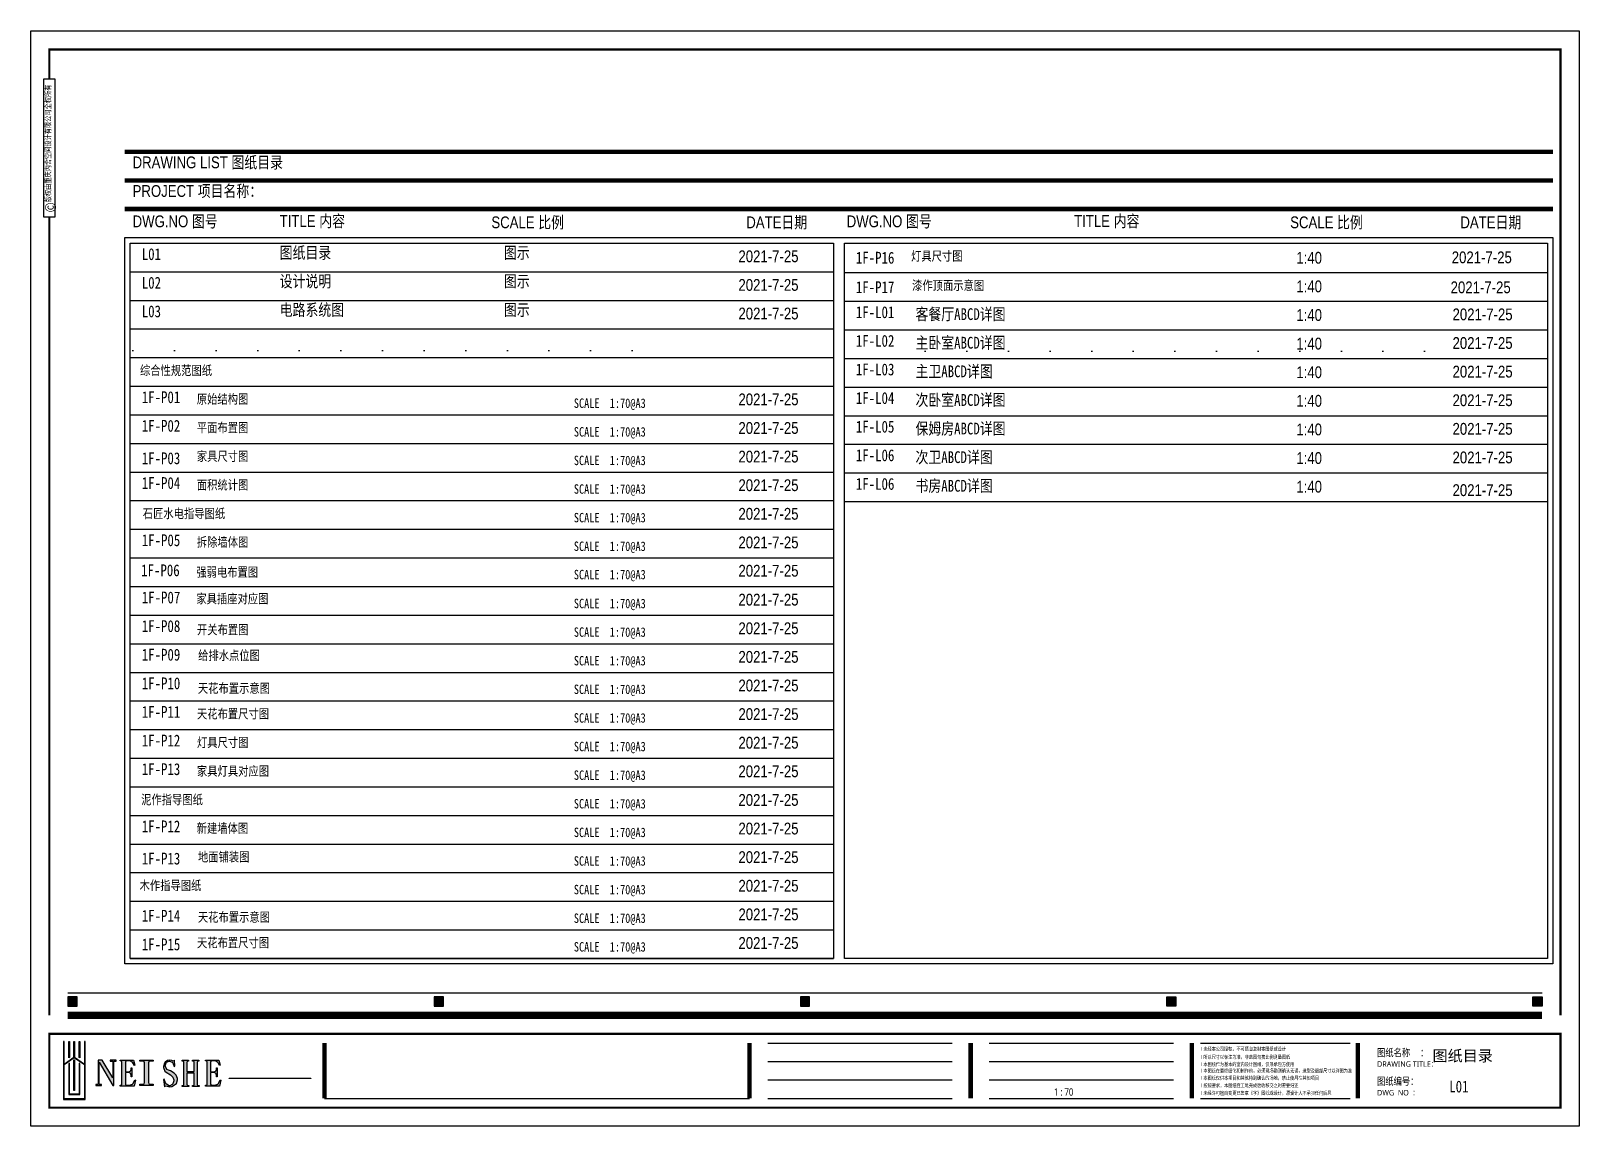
# Model space of a CAD drawing. Header units: inches. Extents: x -50945 to 250244, y -404780 to 18493.
# Drawn here: x -50945 to -19169, y -313050 to -290580 of the extents above; entities that cross this region are included whole.
import ezdxf

# ---------------------------------------------------------------- set-up
doc = ezdxf.new("R2010")
doc.units = ezdxf.units.IN
doc.header["$MEASUREMENT"] = 0
for name, color, linetype in [('0 @ 1 (1)', 7, 'Continuous'), ('15开关布置图-YJ', 2, 'Continuous'), ('A图框', 7, 'Continuous')]:
    doc.layers.add(name, color=color, linetype=linetype)
doc.styles.add('04.YBC-外标注3.0', font='', dxfattribs={"width": 0.8, "height": 3})
doc.styles.add('05.YBC-内标注2.5', font='', dxfattribs={"width": 0.8, "height": 2.5})
doc.styles.get("Standard").update_dxf_attribs({"font": 'Arial.ttf'})
doc.styles.add('宋体', font='', dxfattribs={"width": 0.8})
doc.styles.get('04.YBC-外标注3.0').set_extended_font_data('SimSun')
doc.styles.get('05.YBC-内标注2.5').set_extended_font_data('SimSun')
doc.styles.get('宋体').set_extended_font_data('SimSun')

msp = doc.modelspace()

# ---------------------------------------------------------------- texts
at = {"color": 253, "attachment_point": 1, "style": '宋体'}
for s, width, insert, char_height in [('{\\fArial Unicode MS|b0|i0|c134|p0;DRAWING LIST \\fSimSun|b0|i0|c134|p2;图纸目录}', 4275.1199, (-48858.41, -293155.23), 242.0994), ('{\\fArial Unicode MS|b0|i0|c134|p0;PROJECT 项目名称：}', 3865.249, (-48858.41, -293742.32), 242.0994), ('{\\fArial Unicode MS|b0|i0|c134|p0;DWG.NO 图号}', 3865.249, (-48858.41, -294365.46), 242.0994), ('{\\fArial Unicode MS|b0|i0|c134|p0;TITLE 内容}', 7847.0808, (-45839.46, -294359.04), 242.0994), ('{\\fArial Unicode MS|b0|i0|c134|p0;SCALE 比例}', 7847.0808, (-41494.34, -294385.65), 242.0994), ('{\\fArial Unicode MS|b0|i0|c134|p0;DATE日期}', 7847.0808, (-36262.21, -294385.65), 242.0994), ('{\\fArial Unicode MS|b0|i0|c134|p0;DWG.NO 图号}', 3865.249, (-34201, -294365.46), 242.0994), ('{\\fArial Unicode MS|b0|i0|c134|p0;TITLE 内容}', 7847.0808, (-29533.75, -294359.04), 242.0994), ('{\\fArial Unicode MS|b0|i0|c134|p0;SCALE 比例}', 7847.0808, (-25098.34, -294385.65), 242.0994), ('{\\fArial Unicode MS|b0|i0|c134|p0;DATE日期}', 7847.0808, (-21604.81, -294385.65), 242.0994), ('{\\fSimSun|b0|i0|c134|p2;L01}', 3865.249, (-48670.64, -295037.92), 242.0994), ('{\\fArial Unicode MS|b0|i0|c134|p0;图纸目录}', 7847.0808, (-45839.46, -295007.99), 242.0994), ('{\\fArial Unicode MS|b0|i0|c134|p0;图示}', 7847.0808, (-41236.42, -295007.99), 242.0994), ('{\\fArial Unicode MS|b0|i0|c134|p34;2021-7-25}', 7847.0808, (-36423.49, -295082.72), 242.0994), ('1F-P16', 3865.249, (-34013.23, -295111.29), 242.099), ('{\\fSimSun|b0|i0|c134|p2;L02}', 3865.249, (-48670.64, -295625.01), 242.0994), ('{\\fArial Unicode MS|b0|i0|c134|p0;设计说明}', 7847.0808, (-45839.46, -295595.08), 242.0994), ('{\\fArial Unicode MS|b0|i0|c134|p0;图示}', 7847.0808, (-41236.42, -295595.08), 242.0994), ('电路系统图', 7847.0808, (-45839.46, -296182.17), 242.099), ('{\\fSimSun|b0|i0|c134|p2;L03}', 3865.249, (-48670.64, -296212.1), 242.0994), ('{\\fArial Unicode MS|b0|i0|c134|p0;图示}', 7847.0808, (-41236.42, -296182.17), 242.0994), ('{\\fSimSun|b0|i0|c134|p2;1F-L01}', 3865.249, (-34013.23, -296229.82), 242.0994), ('客餐厅ABCD详图', 7847.0808, (-32788.8, -296268.79), 242.099), ('{\\fArial Unicode MS|b0|i0|c134|p0;1:40}', 7847.0808, (-24972.28, -296286.86), 242.0994), ('{\\fSimSun|b0|i0|c134|p2;1F-L02}', 3865.249, (-34013.23, -296816.91), 242.0994), ('主卧室ABCD详图', 7847.0808, (-32788.8, -296855.88), 242.099), ('{\\fArial Unicode MS|b0|i0|c134|p0;1:40}', 7847.0808, (-24972.28, -296873.95), 242.0994), ('综合性规范图纸', 3865.249, (-48707.06, -297447.49), 193.679), ('{\\fSimSun|b0|i0|c134|p2;1F-L03}', 3865.249, (-34013.23, -297404), 242.0994), ('主卫ABCD详图', 7847.0808, (-32788.8, -297442.98), 242.099), ('{\\fArial Unicode MS|b0|i0|c134|p0;1:40}', 7847.0808, (-24972.28, -297461.05), 242.0994), ('{\\fSimSun|b0|i0|c134|p2;1F-P01}', 3865.249, (-48670.64, -297973.38), 242.0994), ('原始结构图', 3865.249, (-47540.83, -298034.58), 193.679), ('{\\fSimSun|b0|i0|c134|p2;1F-L04}', 3865.249, (-34013.23, -297991.09), 242.0994), ('{\\fArial Unicode MS|b0|i0|c134|p0;次卧室}ABCD{\\fArial Unicode MS|b0|i0|c134|p0;详图}', 7847.0808, (-32788.8, -298030.07), 242.0994), ('{\\fArial Unicode MS|b0|i0|c134|p0;1:40}', 7847.0808, (-24972.28, -298048.14), 242.0994), ('SCALE  1:{\\fSimSun|b0|i0|c134|p0;7}0@A3', 3865.249, (-39801.83, -298120.66), 193.6795), ('{\\fSimSun|b0|i0|c134|p2;1F-P02}', 3865.249, (-48670.64, -298560.47), 242.0994), ('平面布置图', 3865.249, (-47540.83, -298621.67), 193.679), ('{\\fSimSun|b0|i0|c134|p2;1F-L05}', 3865.249, (-34013.23, -298578.18), 242.0994), ('{\\fArial Unicode MS|b0|i0|c134|p0;保姆房}ABCD{\\fArial Unicode MS|b0|i0|c134|p0;详图}', 7847.0808, (-32788.8, -298617.16), 242.0994), ('{\\fArial Unicode MS|b0|i0|c134|p0;1:40}', 7847.0808, (-24972.28, -298635.23), 242.0994), ('{\\fSimSun|b0|i0|c134|p2;1F-P03}', 3865.249, (-48670.64, -299226.74), 242.0994), ('家具尺寸图', 3865.249, (-47540.83, -299208.76), 193.679), ('{\\fSimSun|b0|i0|c134|p2;1F-L06}', 3865.249, (-34013.23, -299165.27), 242.0994), ('次卫ABCD详图', 7847.0808, (-32788.8, -299204.25), 242.099), ('{\\fArial Unicode MS|b0|i0|c134|p0;1:40}', 7847.0808, (-24972.28, -299222.32), 242.0994), ('{\\fSimSun|b0|i0|c134|p2;1F-P04}', 3865.249, (-48670.64, -299734.65), 242.0994), ('面积统计图', 3865.249, (-47540.83, -299795.85), 193.679), ('石匠水电指导图纸', 3865.249, (-48649.5, -300382.94), 193.679), ('1F-P05', 3865.249, (-48670.64, -300908.83), 242.099), ('拆除墙体图', 3865.249, (-47540.83, -300970.03), 193.679), ('1F-P06', 3865.249, (-48683.16, -301525.3), 242.099), ('{\\fArial Unicode MS|b0|i0|c134|p0;强弱电布置图}', 3865.249, (-47550.24, -301585.82), 193.6795), ('1F-P07', 3865.249, (-48670.64, -302083.01), 242.099), ('1F-P08', 3865.249, (-48670.64, -302670.1), 242.099), ('开关布置图', 3865.249, (-47537.85, -302766.45), 193.679), ('1F-P09', 3865.249, (-48670.64, -303257.19), 242.099), ('给排水点位图', 3865.249, (-47513.86, -303294.19), 193.679), ('1F-P10', 3865.249, (-48670.64, -303844.29), 242.099), ('{\\fArial Unicode MS|b0|i0|c134|p0;天花布置示意图}', 3865.249, (-47518.68, -303968.01), 193.6795), ('1F-P11', 3865.249, (-48670.64, -304431.38), 242.099), ('{\\fArial Unicode MS|b0|i0|c134|p0;天花布置尺寸图}', 3865.249, (-47537.85, -304492.58), 193.6795), ('{\\fArial Unicode MS|b0|i0|c134|p0;灯具尺寸图}', 3865.249, (-47537.85, -305080.56), 193.6795), ('泥作指导图纸', 3865.249, (-48683.01, -306253.85), 193.679), ('1F-P12', 3865.249, (-48670.64, -306779.74), 242.099), ('新建墙体图', 3865.249, (-47543.88, -306840.94), 193.679), ('1F-P13', 3865.249, (-48670.64, -307440.2), 242.099), ('地面铺装图', 3865.249, (-47516.76, -307428.03), 193.679), ('木作指导图纸', 3865.249, (-48714.95, -308015.13), 193.679), ('1F-P14', 3865.249, (-48670.64, -308614.38), 242.099), ('1F-P15', 3865.249, (-48670.64, -309201.47), 242.099)]:
    msp.add_mtext_dynamic_manual_height_columns(s, width=width, gutter_width=945.7, heights=[0], dxfattribs=dict(at, insert=insert, char_height=char_height))
at = {"color": 253, "transparency": 33554687, "attachment_point": 1, "style": '宋体'}
for s, width, insert, char_height in [('{\\fArial Unicode MS|b0|i0|c134|p0;灯具尺寸图}', 3865.249, (-32880.45, -295100.01), 193.6795), ('{\\fArial Unicode MS|b0|i0|c134|p0;1:40}', 7847.0808, (-24972.28, -295112.68), 242.0994), ('{\\fArial Unicode MS|b0|i0|c134|p34;2021-7-25}', 7847.0808, (-21782.17, -295103.97), 242.0994), ('{\\fArial Unicode MS|b0|i0|c134|p34;2021-7-25}', 7847.0808, (-36423.49, -295669.82), 242.0994), ('1F-P17', 3865.249, (-34013.23, -295716.09), 242.099), ('漆作顶面示意图', 3865.249, (-32859.36, -295703.93), 193.679), ('{\\fArial Unicode MS|b0|i0|c134|p0;1:40}', 7847.0808, (-24972.28, -295699.77), 242.0994), ('{\\fArial Unicode MS|b0|i0|c134|p34;2021-7-25}', 7847.0808, (-21805.16, -295719.14), 242.0994), ('{\\fArial Unicode MS|b0|i0|c134|p34;2021-7-25}', 7847.0808, (-36423.49, -296256.91), 242.0994), ('{\\fArial Unicode MS|b0|i0|c134|p34;2021-7-25}', 7847.0808, (-21766.08, -296274.62), 242.0994), ('{\\fArial Unicode MS|b0|i0|c134|p34;2021-7-25}', 7847.0808, (-21766.08, -296861.71), 242.0994), ('{\\fArial Unicode MS|b0|i0|c134|p34;2021-7-25}', 7847.0808, (-21766.08, -297448.8), 242.0994), ('{\\fArial Unicode MS|b0|i0|c134|p34;2021-7-25}', 7847.0808, (-36423.49, -298018.18), 242.0994), ('{\\fArial Unicode MS|b0|i0|c134|p34;2021-7-25}', 7847.0808, (-21766.08, -298035.89), 242.0994), ('{\\fArial Unicode MS|b0|i0|c134|p34;2021-7-25}', 7847.0808, (-36423.49, -298605.27), 242.0994), ('{\\fArial Unicode MS|b0|i0|c134|p34;2021-7-25}', 7847.0808, (-21766.08, -298622.98), 242.0994), ('SCALE  1:{\\fSimSun|b0|i0|c134|p0;7}0@A3', 3865.249, (-39801.83, -298707.75), 193.6795), ('SCALE  1:{\\fSimSun|b0|i0|c134|p0;7}0@A3', 3865.249, (-39801.83, -299294.84), 193.6795), ('{\\fArial Unicode MS|b0|i0|c134|p34;2021-7-25}', 7847.0808, (-36423.49, -299192.36), 242.0994), ('{\\fArial Unicode MS|b0|i0|c134|p34;2021-7-25}', 7847.0808, (-21766.08, -299210.07), 242.0994), ('SCALE  1:{\\fSimSun|b0|i0|c134|p0;7}0@A3', 3865.249, (-39801.83, -299881.93), 193.6795), ('{\\fArial Unicode MS|b0|i0|c134|p34;2021-7-25}', 7847.0808, (-36423.49, -299779.45), 242.0994), ('{\\fSimSun|b0|i0|c134|p2;1F-L06}', 3865.249, (-34013.23, -299752.36), 242.0994), ('{\\fArial Unicode MS|b0|i0|c134|p0;书房}ABCD{\\fArial Unicode MS|b0|i0|c134|p0;详图}', 7847.0808, (-32788.8, -299791.34), 242.0994), ('{\\fArial Unicode MS|b0|i0|c134|p0;1:40}', 7847.0808, (-24972.28, -299809.41), 242.0994), ('{\\fArial Unicode MS|b0|i0|c134|p34;2021-7-25}', 7847.0808, (-21766.08, -299880.88), 242.0994), ('SCALE  1:{\\fSimSun|b0|i0|c134|p0;7}0@A3', 3865.249, (-39801.83, -300469.02), 193.6795), ('{\\fArial Unicode MS|b0|i0|c134|p34;2021-7-25}', 7847.0808, (-36423.49, -300366.54), 242.0994), ('SCALE  1:{\\fSimSun|b0|i0|c134|p0;7}0@A3', 3865.249, (-39801.83, -301056.11), 193.6795), ('{\\fArial Unicode MS|b0|i0|c134|p34;2021-7-25}', 7847.0808, (-36423.49, -300953.63), 242.0994), ('{\\fArial Unicode MS|b0|i0|c134|p34;2021-7-25}', 7847.0808, (-36423.49, -301534.5), 242.0994), ('SCALE  1:{\\fSimSun|b0|i0|c134|p0;7}0@A3', 3865.249, (-39801.83, -301636.98), 193.6795), ('家具插座对应图', 3865.249, (-47550.24, -302131.67), 193.679), ('{\\fArial Unicode MS|b0|i0|c134|p34;2021-7-25}', 7847.0808, (-36423.49, -302127.82), 242.0994), ('SCALE  1:{\\fSimSun|b0|i0|c134|p0;7}0@A3', 3865.249, (-39801.83, -302230.3), 193.6795), ('SCALE  1:{\\fSimSun|b0|i0|c134|p0;7}0@A3', 3865.249, (-39801.83, -302817.39), 193.6795), ('{\\fArial Unicode MS|b0|i0|c134|p34;2021-7-25}', 7847.0808, (-36423.49, -302714.91), 242.0994), ('SCALE  1:{\\fSimSun|b0|i0|c134|p0;7}0@A3', 3865.249, (-39801.83, -303404.48), 193.6795), ('{\\fArial Unicode MS|b0|i0|c134|p34;2021-7-25}', 7847.0808, (-36423.49, -303302), 242.0994), ('SCALE  1:{\\fSimSun|b0|i0|c134|p0;7}0@A3', 3865.249, (-39801.83, -303991.57), 193.6795), ('{\\fArial Unicode MS|b0|i0|c134|p34;2021-7-25}', 7847.0808, (-36423.49, -303889.09), 242.0994), ('SCALE  1:{\\fSimSun|b0|i0|c134|p0;7}0@A3', 3865.249, (-39801.83, -304578.66), 193.6795), ('{\\fArial Unicode MS|b0|i0|c134|p34;2021-7-25}', 7847.0808, (-36423.49, -304476.18), 242.0994), ('1F-P12', 3865.249, (-48670.64, -305018.47), 242.099), ('SCALE  1:{\\fSimSun|b0|i0|c134|p0;7}0@A3', 3865.249, (-39801.83, -305165.75), 193.6795), ('{\\fArial Unicode MS|b0|i0|c134|p34;2021-7-25}', 7847.0808, (-36423.49, -305063.27), 242.0994), ('1F-P13', 3865.249, (-48670.64, -305605.56), 242.099), ('家具灯具对应图', 3865.249, (-47537.85, -305667.65), 193.679), ('{\\fArial Unicode MS|b0|i0|c134|p34;2021-7-25}', 7847.0808, (-36423.49, -305650.36), 242.0994), ('SCALE  1:{\\fSimSun|b0|i0|c134|p0;7}0@A3', 3865.249, (-39801.83, -305752.84), 193.6795), ('{\\fArial Unicode MS|b0|i0|c134|p34;2021-7-25}', 7847.0808, (-36423.49, -306237.45), 242.0994), ('SCALE  1:{\\fSimSun|b0|i0|c134|p0;7}0@A3', 3865.249, (-39801.83, -306339.93), 193.6795), ('SCALE  1:{\\fSimSun|b0|i0|c134|p0;7}0@A3', 3865.249, (-39801.83, -306927.02), 193.6795), ('{\\fArial Unicode MS|b0|i0|c134|p34;2021-7-25}', 7847.0808, (-36423.49, -306824.54), 242.0994), ('SCALE  1:{\\fSimSun|b0|i0|c134|p0;7}0@A3', 3865.249, (-39801.83, -307514.11), 193.6795), ('{\\fArial Unicode MS|b0|i0|c134|p34;2021-7-25}', 7847.0808, (-36423.49, -307411.63), 242.0994), ('SCALE  1:{\\fSimSun|b0|i0|c134|p0;7}0@A3', 3865.249, (-39801.83, -308101.21), 193.6795), ('{\\fArial Unicode MS|b0|i0|c134|p34;2021-7-25}', 7847.0808, (-36423.49, -307998.73), 242.0994), ('{\\fArial Unicode MS|b0|i0|c134|p0;天花布置示意图}', 3865.249, (-47518.68, -308664.74), 193.6795), ('SCALE  1:{\\fSimSun|b0|i0|c134|p0;7}0@A3', 3865.249, (-39801.83, -308688.3), 193.6795), ('{\\fArial Unicode MS|b0|i0|c134|p34;2021-7-25}', 7847.0808, (-36423.49, -308585.82), 242.0994), ('{\\fArial Unicode MS|b0|i0|c134|p0;天花布置尺寸图}', 3865.249, (-47537.85, -309189.31), 193.6795), ('{\\fArial Unicode MS|b0|i0|c134|p34;2021-7-25}', 7847.0808, (-36423.49, -309172.91), 242.0994), ('SCALE  1:{\\fSimSun|b0|i0|c134|p0;7}0@A3', 3865.249, (-39801.83, -309275.39), 193.6795), ('L01', 3865.249, (-21833.53, -312118), 242.099)]:
    msp.add_mtext_dynamic_manual_height_columns(s, width=width, gutter_width=945.7, heights=[0], dxfattribs=dict(at, insert=insert, char_height=char_height))
at = {"char_height": 189.1401, "width": 3458.0635, "attachment_point": 4, "style": '05.YBC-内标注2.5'}
for s, insert in [('{\\fMicrosoft YaHei|b0|i0|c134|p34;\\H0.8x;图纸名称     ：\\P\\H0.75x;DRAWING TITLE：}', (-23314.22, -311652.24)), ('{\\fMicrosoft YaHei|b0|i0|c134|p34;\\H0.8x;图纸编号：\\P\\H0.75x;DWG  NO  ：}', (-23314.22, -312240.3))]:
    msp.add_mtext(s, dxfattribs=dict(at, insert=insert))
at = {"layer": 'A图框', "transparency": 33554687, "insert": (-22175.83, -311494.36), "char_height": 226.9681, "attachment_point": 1}
msp.add_mtext_dynamic_manual_height_columns('{\\fMicrosoft YaHei|b0|i0|c134|p34;图纸目录}', width=2692.2645, gutter_width=945.7, heights=[0], dxfattribs=at)

# ---------------------------------------------------------------- blocks, each defined once
blk = doc.blocks.new('gegwe')
h = blk.add_hatch(color=9)
h.paths.add_polyline_path([(189652, -49616), (189652, -49028), (189629, -49028), (189629, -49617), (189269, -49867), (189269, -49028), (189267, -49028), (189246, -49028), (189246, -51182), (190039, -51182), (190039, -49027), (190014, -49027), (190014, -49865), (190014, -49868)])
h.paths.add_polyline_path([(190014, -49898), (190014, -51161), (189269, -51161), (189269, -49898), (189642, -49636)], flags=16)
h.paths.add_polyline_path([(189641, -49706), (189653, -49716), (189653, -50844), (189629, -50844), (189629, -49716)], flags=0)
h.paths.add_polyline_path([(189825, -49834), (189847, -49852), (189847, -51000), (189439, -51000), (189439, -49849), (189461, -49834), (189461, -50979), (189825, -50979)], flags=0)
h.paths.add_polyline_path([(189439, -49636), (189459, -49620), (189459, -49028), (189439, -49028)], flags=17)
h.paths.add_polyline_path([(189822, -49620), (189847, -49637), (189847, -49027), (189822, -49027)])
at = {"color": 9}
for points in [[(189267, -49028), (189246, -49028), (189246, -51182), (190039, -51182), (190039, -49027), (190014, -49027), (190014, -49865), (190014, -49868)], [(189269, -49867), (189269, -49028), (189267, -49028)], [(189269, -49867), (189629, -49617), (189629, -49028)], [(189439, -49028), (189459, -49028), (189459, -49620), (189439, -49636), (189439, -49028)], [(189629, -49028), (189650, -49028), (189652, -49028), (189652, -49616), (190014, -49868)], [(190014, -49898), (189642, -49636), (189269, -49898)], [(190014, -49898), (190014, -51161), (189269, -51161), (189269, -49898)], [(189439, -49849), (189439, -51000), (189847, -51000), (189847, -49852), (189825, -49834), (189825, -50979), (189461, -50979), (189461, -49834), (189461, -49834), (189439, -49849)], [(189641, -49706), (189653, -49716), (189653, -50844), (189629, -50844), (189629, -49716), (189641, -49706)]]:
    blk.add_lwpolyline(points, dxfattribs=at)
blk.add_lwpolyline([(189822, -49027), (189842, -49027), (189847, -49027), (189847, -49637), (189822, -49620), (189822, -49027)], close=True, dxfattribs=at)
blk = doc.blocks.new('gegeg')
at = {"layer": 'A图框'}
h = blk.add_hatch(color=256, dxfattribs=at)
h.dxf.hatch_style = 1
h.paths.add_polyline_path([(133887, -57733), (134062, -57733), (134062, -57558), (133887, -57558)])
h = blk.add_hatch(color=256, dxfattribs=at)
h.dxf.hatch_style = 1
h.paths.add_polyline_path([(140844, -57733), (141019, -57733), (141019, -57558), (140844, -57558)])
h = blk.add_hatch(color=256, dxfattribs=at)
h.dxf.hatch_style = 1
h.paths.add_polyline_path([(147800, -57733), (147975, -57733), (147975, -57558), (147800, -57558)])
h = blk.add_hatch(color=256, dxfattribs=at)
h.dxf.hatch_style = 1
h.paths.add_polyline_path([(154931, -57558), (154756, -57558), (154756, -57733), (154931, -57733)])
h = blk.add_hatch(color=256, dxfattribs=at)
h.dxf.hatch_style = 1
h.paths.add_polyline_path([(161887, -57558), (161712, -57558), (161712, -57733), (161887, -57733)])
for points in [[(134739, -58777), (134739, -59093), (134540, -58756), (134463, -58756), (134463, -59217), (134420, -59217), (134420, -59237), (134529, -59237), (134529, -59217), (134483, -59217), (134483, -58794), (134745, -59237), (134761, -59237), (134761, -58777), (134804, -58777), (134804, -58756), (134693, -58756), (134693, -58777)], [(134914, -59212), (134909, -59229), (134893, -59235), (134879, -59235), (134879, -59253), (135145, -59253), (135170, -59139), (135158, -59133), (135153, -59151), (135121, -59209), (135116, -59214), (135061, -59235), (135000, -59235), (134986, -59229), (134980, -59212), (134980, -58994), (135047, -58994), (135082, -59011), (135091, -59061), (135091, -59073), (135105, -59073), (135105, -58901), (135091, -58901), (135091, -58919), (135082, -58962), (135047, -58977), (134980, -58977), (134980, -58796), (134986, -58779), (135000, -58774), (135065, -58773), (135114, -58794), (135151, -58861), (135163, -58855), (135137, -58756), (134881, -58756), (134881, -58773), (134893, -58773), (134909, -58779), (134914, -58797)], [(135417, -58811), (135426, -58787), (135445, -58779), (135506, -58779), (135506, -58756), (135256, -58756), (135256, -58779), (135317, -58779), (135338, -58787), (135344, -58810), (135344, -59182), (135339, -59205), (135316, -59213), (135256, -59213), (135256, -59237), (135506, -59237), (135506, -59213), (135446, -59213), (135427, -59206), (135417, -59182)], [(135837, -59038), (135882, -59078), (135903, -59132), (135902, -59152), (135881, -59208), (135872, -59220), (135825, -59243), (135813, -59242), (135761, -59214), (135741, -59189), (135716, -59118), (135702, -59123), (135721, -59263), (135737, -59248), (135751, -59243), (135823, -59263), (135863, -59257), (135916, -59223), (135949, -59199), (135968, -59131), (135971, -59105), (135945, -59040), (135909, -59002), (135837, -58960), (135798, -58947), (135768, -58935), (135738, -58864), (135753, -58809), (135762, -58797), (135809, -58778), (135816, -58777), (135869, -58797), (135880, -58811), (135910, -58880), (135922, -58873), (135912, -58756), (135903, -58771), (135889, -58777), (135860, -58765), (135816, -58756), (135782, -58762), (135736, -58794), (135724, -58813), (135707, -58877), (135707, -58896), (135730, -58964), (135755, -58986)], [(136289, -59003), (136289, -59216), (136284, -59234), (136268, -59240), (136256, -59240), (136256, -59258), (136379, -59258), (136379, -59240), (136367, -59240), (136353, -59234), (136346, -59218), (136346, -58797), (136353, -58780), (136367, -58774), (136377, -58774), (136377, -58756), (136258, -58756), (136258, -58774), (136268, -58774), (136284, -58780), (136289, -58797), (136289, -58975), (136150, -58975), (136150, -58797), (136157, -58780), (136172, -58774), (136180, -58774), (136180, -58756), (136062, -58756), (136062, -58774), (136072, -58774), (136088, -58780), (136093, -58797), (136093, -59216), (136088, -59234), (136072, -59240), (136060, -59240), (136060, -59258), (136183, -59258), (136183, -59240), (136171, -59240), (136157, -59235), (136150, -59217), (136150, -59003)], [(136534, -59212), (136530, -59229), (136514, -59235), (136499, -59235), (136499, -59253), (136765, -59253), (136791, -59139), (136779, -59133), (136774, -59151), (136742, -59209), (136736, -59214), (136681, -59235), (136621, -59235), (136607, -59229), (136600, -59212), (136600, -58994), (136667, -58994), (136702, -59011), (136711, -59061), (136711, -59073), (136725, -59073), (136725, -58901), (136711, -58901), (136711, -58919), (136702, -58962), (136668, -58977), (136600, -58977), (136600, -58796), (136606, -58779), (136620, -58774), (136686, -58773), (136734, -58794), (136771, -58861), (136783, -58855), (136758, -58756), (136502, -58756), (136502, -58773), (136513, -58773), (136530, -58779), (136534, -58797)], [(138503, -59104), (138503, -59096), (136951, -59096), (136951, -59104)]]:
    blk.add_hatch(color=256, dxfattribs=at).paths.add_polyline_path(points)
for p, q in [((133887, -57482), (161887, -57482)), ((147184, -58433), (150684, -58433)), ((151384, -58433), (154884, -58433)), ((155398, -58433), (158242, -58433)), ((147184, -58783), (150684, -58783)), ((151384, -58783), (154884, -58783)), ((147184, -59133), (150684, -59133)), ((151384, -59133), (154884, -59133)), ((138761, -59483), (146834, -59483)), ((147184, -59483), (150684, -59483)), ((151384, -59483), (154884, -59483)), ((155398, -59483), (158242, -59483))]:
    blk.add_line(p, q, dxfattribs=at)
for points in [[(162587, -39218), (162587, -60008), (133187, -60008), (133187, -39218)], [(133431, -40125), (133643, -40125), (133643, -42755), (133431, -42755)], [(134062, -57558), (133887, -57558), (133887, -57733), (134062, -57733)], [(141019, -57558), (140844, -57558), (140844, -57733), (141019, -57733)], [(147975, -57558), (147800, -57558), (147800, -57733), (147975, -57733)], [(154756, -57558), (154931, -57558), (154931, -57733), (154756, -57733)], [(161712, -57558), (161887, -57558), (161887, -57733), (161712, -57733)], [(134739, -58777), (134739, -59093), (134540, -58756), (134463, -58756), (134463, -59217), (134420, -59217), (134420, -59237), (134529, -59237), (134529, -59217), (134483, -59217), (134483, -58794), (134745, -59237), (134761, -59237), (134761, -58777), (134804, -58777), (134804, -58756), (134693, -58756), (134693, -58777), (134739, -58777)], [(135256, -58756), (135506, -58756), (135506, -58779), (135445, -58779), (135426, -58787), (135417, -58811), (135417, -59182), (135427, -59206), (135446, -59213), (135506, -59213), (135506, -59237), (135256, -59237), (135256, -59213), (135316, -59213), (135339, -59205), (135344, -59182), (135344, -58810), (135338, -58787), (135317, -58779), (135256, -58779), (135256, -58756)], [(136951, -59096), (138503, -59096), (138503, -59104), (136951, -59104)]]:
    blk.add_lwpolyline(points, close=True, dxfattribs=at)
for points, const_width in [([(133537, -40125), (133537, -39568), (162237, -39568), (162237, -57908)], 42), ([(133537, -57908), (133537, -42755)], 42), ([(161887, -57908), (133887, -57908)], 140), ([(138761, -58433), (138761, -59483)], 84), ([(146834, -58433), (146834, -59483)], 84), ([(151034, -58433), (151034, -59483)], 84), ([(155234, -58433), (155234, -59483)], 84), ([(158387, -58433), (158387, -59483)], 84)]:
    blk.add_lwpolyline(points, dxfattribs=dict(at, const_width=const_width))
at = {"layer": 'A图框', "const_width": 42}
blk.add_lwpolyline([(133537, -58258), (162237, -58258), (162237, -59658), (133537, -59658)], close=True, dxfattribs=at)
at = {"layer": 'A图框'}
for points in [[(134882, -58756), (135137, -58756), (135163, -58855), (135151, -58861), (135116, -58798), (135112, -58793), (135065, -58773), (135000, -58774), (134986, -58779), (134980, -58796), (134980, -58977), (135047, -58977), (135082, -58962), (135091, -58919), (135091, -58901), (135105, -58901), (135105, -59073), (135091, -59073), (135091, -59061), (135082, -59011), (135047, -58994), (134980, -58994), (134980, -59212), (134986, -59229), (135000, -59235), (135061, -59235), (135116, -59214), (135121, -59209), (135153, -59151), (135158, -59133), (135170, -59139), (135145, -59253), (134879, -59253), (134879, -59235), (134893, -59235), (134909, -59229), (134914, -59212), (134914, -58797), (134909, -58779), (134893, -58773), (134881, -58773), (134881, -58756)], [(135910, -58880), (135922, -58873), (135912, -58756), (135903, -58771), (135889, -58777), (135860, -58765), (135816, -58756), (135782, -58762), (135736, -58794), (135724, -58813), (135707, -58877), (135707, -58896), (135730, -58964), (135755, -58986), (135837, -59038), (135882, -59078), (135903, -59132), (135902, -59152), (135881, -59208), (135872, -59220), (135825, -59243), (135813, -59242), (135761, -59214), (135741, -59189), (135716, -59118), (135702, -59123), (135721, -59263), (135737, -59248), (135751, -59243), (135823, -59263), (135863, -59257), (135916, -59223), (135949, -59199), (135968, -59131), (135971, -59105), (135945, -59040), (135909, -59002), (135837, -58960), (135798, -58947), (135768, -58935), (135738, -58864), (135753, -58809), (135762, -58797), (135809, -58778), (135816, -58777), (135869, -58797), (135880, -58811), (135910, -58880)], [(136258, -58756), (136377, -58756), (136377, -58774), (136367, -58774), (136353, -58780), (136346, -58797), (136346, -59218), (136353, -59234), (136367, -59240), (136379, -59240), (136379, -59258), (136256, -59258), (136256, -59240), (136268, -59240), (136284, -59234), (136289, -59216), (136289, -59003), (136150, -59003), (136150, -59217), (136157, -59235), (136171, -59240), (136183, -59240), (136183, -59258), (136060, -59258), (136060, -59240), (136072, -59240), (136088, -59234), (136093, -59216), (136093, -58797), (136088, -58780), (136072, -58774), (136062, -58774), (136062, -58756), (136180, -58756), (136180, -58774), (136172, -58774), (136157, -58780), (136150, -58797), (136150, -58975), (136289, -58975), (136289, -58797), (136284, -58780), (136268, -58774), (136258, -58774), (136258, -58756)], [(136502, -58756), (136758, -58756), (136783, -58855), (136771, -58861), (136736, -58798), (136732, -58793), (136686, -58773), (136620, -58774), (136606, -58779), (136600, -58796), (136600, -58977), (136668, -58977), (136702, -58962), (136711, -58919), (136711, -58901), (136725, -58901), (136725, -59073), (136711, -59073), (136711, -59061), (136702, -59011), (136667, -58994), (136600, -58994), (136600, -59212), (136607, -59229), (136621, -59235), (136681, -59235), (136736, -59214), (136742, -59209), (136774, -59151), (136779, -59133), (136791, -59139), (136765, -59253), (136499, -59253), (136499, -59235), (136514, -59235), (136530, -59229), (136534, -59212), (136534, -58797), (136530, -58779), (136513, -58773), (136502, -58773), (136502, -58756)]]:
    blk.add_lwpolyline(points, dxfattribs=at)
at = {"layer": '15开关布置图-YJ', "color": 2, "xscale": 0.5119999999988067, "yscale": 0.5119999999988067, "zscale": 0.5119999999988067}
blk.add_blockref('gegwe', (36914, -33299), dxfattribs=at)
at = {"layer": '0 @ 1 (1)', "insert": (152579, -59363), "char_height": 175, "width": 3199.54, "attachment_point": 4, "style": '05.YBC-内标注2.5'}
blk.add_mtext('{\\fMicrosoft YaHei|b0|i0|c134|p34;\\H0.8x; 1 : 70}', dxfattribs=at)
at = {"layer": 'A图框', "rotation": 90, "style": '04.YBC-外标注3.0'}
for s, insert, char_height, width, attachment_point in [('版权由重庆内舍空间设计有限公司全权所有', (133460, -42471), 105, 2420.6, 1), ('©', (133559, -42567), 210, 191.34, 5)]:
    blk.add_mtext(s, dxfattribs=dict(at, insert=insert, char_height=char_height, width=width, attachment_point=attachment_point))
at = {"layer": 'A图框', "char_height": 70, "attachment_point": 1, "style": '04.YBC-外标注3.0'}
for s, width, insert in [('{\\fArial Unicode MS|b0|i0|c134|p0;l 未经本公司授权，不可擅自复制本图纸或设计}', 1842.18, (155405, -58508)), ('{\\fArial Unicode MS|b0|i0|c134|p0;l 所以尺寸以标注为准，非蓝图勿按比例测量图纸}', 1906.2, (155405, -58662)), ('{\\fArial Unicode MS|b0|i0|c134|p0;l 本图纸作为基本的室内设计图纸，仅限承包方使用}', 2550.12, (155405, -58801)), ('{\\fArial Unicode MS|b0|i0|c134|p0;l 本图纸在最终细化和制作前，必须现场勘测确认无误，造型及细部尺寸以详图为准}', 3701.19, (155405, -58923)), ('{\\fArial Unicode MS|b0|i0|c134|p0;l 本图纸仅供本项目和其他特别确认的场地，禁止使用在其他项目}', 3008.74, (155405, -59060)), ('{\\fArial Unicode MS|b0|i0|c134|p0;l 按照要求，本图纸在工地完成验收移交之时需要归还}', 1941.8, (155405, -59203)), ('{\\fArial Unicode MS|b0|i0|c134|p0;l 未经许可擅自变更已签章《字》图纸或设计，原设计人不承担任何后果}', 3026.66, (155405, -59346))]:
    blk.add_mtext_dynamic_manual_height_columns(s, width=width, gutter_width=1, heights=[0], dxfattribs=dict(at, insert=insert))

# ---------------------------------------------------------------- hatches: boundary and pattern name
h = msp.add_hatch()
h.set_pattern_fill('DOTS', color=253, scale=537.984081, style=0)
h.set_pattern_definition([(0, (-203863.6, -461966.9), (427.025, 854.0497), [0, -854.0497])])
h.paths.add_polyline_path([(-48905.63, -296695.07), (-48905.63, -297282.16), (-38560.42, -297282.16), (-38560.42, -296695.07)])
h.paths.add_polyline_path([(-46577.13, -297258.01), (-45583.59, -297258.01), (-45583.59, -296540.31), (-46577.13, -296540.31)], flags=9)
h = msp.add_hatch()
h.set_pattern_fill('DOTS', color=253, scale=537.984081, style=0)
h.set_pattern_definition([(0, (-187599.4, -461984.6), (427.025, 854.0497), [0, -854.0497])])
h.paths.add_polyline_path([(-32641.49, -296712.78), (-32641.49, -297299.87), (-22296.28, -297299.87), (-22296.28, -296712.78)])
h.paths.add_polyline_path([(-30312.99, -297275.72), (-29319.45, -297275.72), (-29319.45, -296558.02), (-30312.99, -296558.02)], flags=9)

# ---------------------------------------------------------------- linework, layer by layer
at = {"color": 253}
for p, q in [((-49019.11, -294820.31), (-19704.31, -294820.31)), ((-48905.63, -295520.88), (-34475.19, -295520.88)), ((-34248.23, -295538.6), (-19817.79, -295538.6)), ((-48905.63, -296107.97), (-34475.19, -296107.97)), ((-34248.23, -296125.69), (-19817.79, -296125.69)), ((-34248.23, -296125.69), (-19817.79, -296125.69)), ((-34248.23, -296125.69), (-19817.79, -296125.69)), ((-48905.63, -296695.07), (-34475.19, -296695.07)), ((-48905.63, -296695.07), (-34475.19, -296695.07)), ((-34248.23, -296712.78), (-19817.79, -296712.78)), ((-48905.63, -297282.16), (-34475.19, -297282.16)), ((-34248.23, -297299.87), (-19817.79, -297299.87)), ((-34248.23, -297299.87), (-19817.79, -297299.87)), ((-48905.63, -297869.25), (-34475.19, -297869.25)), ((-48905.63, -297869.25), (-34475.19, -297869.25)), ((-34248.23, -297886.96), (-19817.79, -297886.96)), ((-34248.23, -297886.96), (-19817.79, -297886.96)), ((-48905.63, -298456.34), (-34475.19, -298456.34)), ((-48905.63, -298456.34), (-34475.19, -298456.34)), ((-34248.23, -298474.05), (-19817.79, -298474.05)), ((-48905.63, -299043.43), (-34475.19, -299043.43)), ((-34248.23, -299061.14), (-19817.79, -299061.14)), ((-48905.63, -299630.52), (-34475.19, -299630.52)), ((-34248.23, -299648.23), (-19817.79, -299648.23)), ((-48905.63, -300217.61), (-34475.19, -300217.61)), ((-48905.63, -300804.7), (-34475.19, -300804.7)), ((-48905.63, -301391.79), (-34475.19, -301391.79)), ((-48905.63, -301978.88), (-34475.19, -301978.88)), ((-48905.63, -302565.97), (-34475.19, -302565.97)), ((-48905.63, -303153.07), (-34475.19, -303153.07)), ((-48905.63, -303740.16), (-34475.19, -303740.16)), ((-48905.63, -303740.16), (-34475.19, -303740.16)), ((-48905.63, -303740.16), (-34475.19, -303740.16)), ((-48905.63, -303740.16), (-34475.19, -303740.16)), ((-48905.63, -304327.25), (-34475.19, -304327.25)), ((-48905.63, -304914.34), (-34475.19, -304914.34)), ((-48905.63, -306088.52), (-34475.19, -306088.52)), ((-48905.63, -306675.61), (-34475.19, -306675.61)), ((-48905.63, -307262.7), (-34475.19, -307262.7)), ((-48905.63, -307849.79), (-34475.19, -307849.79)), ((-48905.63, -308436.88), (-34475.19, -308436.88)), ((-48905.63, -309023.97), (-34475.19, -309023.97)), ((-48905.63, -309611.07), (-34475.19, -309611.07))]:
    msp.add_line(p, q, dxfattribs=at)
at = {"color": 253, "transparency": 33554687}
for p, q in [((-34248.23, -296125.69), (-19817.79, -296125.69)), ((-34248.23, -300235.32), (-19817.79, -300235.32)), ((-48905.63, -304914.34), (-34475.19, -304914.34)), ((-48905.63, -305501.43), (-34475.19, -305501.43))]:
    msp.add_line(p, q, dxfattribs=at)
at = {"color": 253, "const_width": 90.79}
for points in [[(-49019.11, -293059.04), (-19704.31, -293059.04)], [(-49019.11, -293646.13), (-19704.31, -293646.13)], [(-49019.11, -294233.22), (-19704.31, -294233.22)]]:
    msp.add_lwpolyline(points, dxfattribs=at)
at = {"color": 253}
for points in [[(-49019.11, -294820.31), (-19704.31, -294820.31), (-19704.31, -309724.55), (-49019.11, -309724.55)], [(-48905.63, -294933.79), (-34475.19, -294933.79), (-34475.19, -309611.07), (-48905.63, -309611.07)], [(-34248.23, -294933.79), (-19817.79, -294933.79), (-19817.79, -309611.07), (-34248.23, -309611.07)]]:
    msp.add_lwpolyline(points, close=True, dxfattribs=at)

# ---------------------------------------------------------------- block references
at = {"layer": '15开关布置图-YJ', "color": 2, "xscale": 1.080800679813191, "yscale": 1.080800679813191, "zscale": 1.080800679813191}
msp.add_blockref('gegeg', (-194893.82, -248193.35), dxfattribs=at)

msp.set_redraw_order([(e.dxf.handle, doc.entitydb.next_handle()) for e in msp.query("TEXT MTEXT ATTDEF DIMENSION ARC_DIMENSION")])  # texts and dimensions are drawn at this point

doc.saveas('drawing.dxf')
